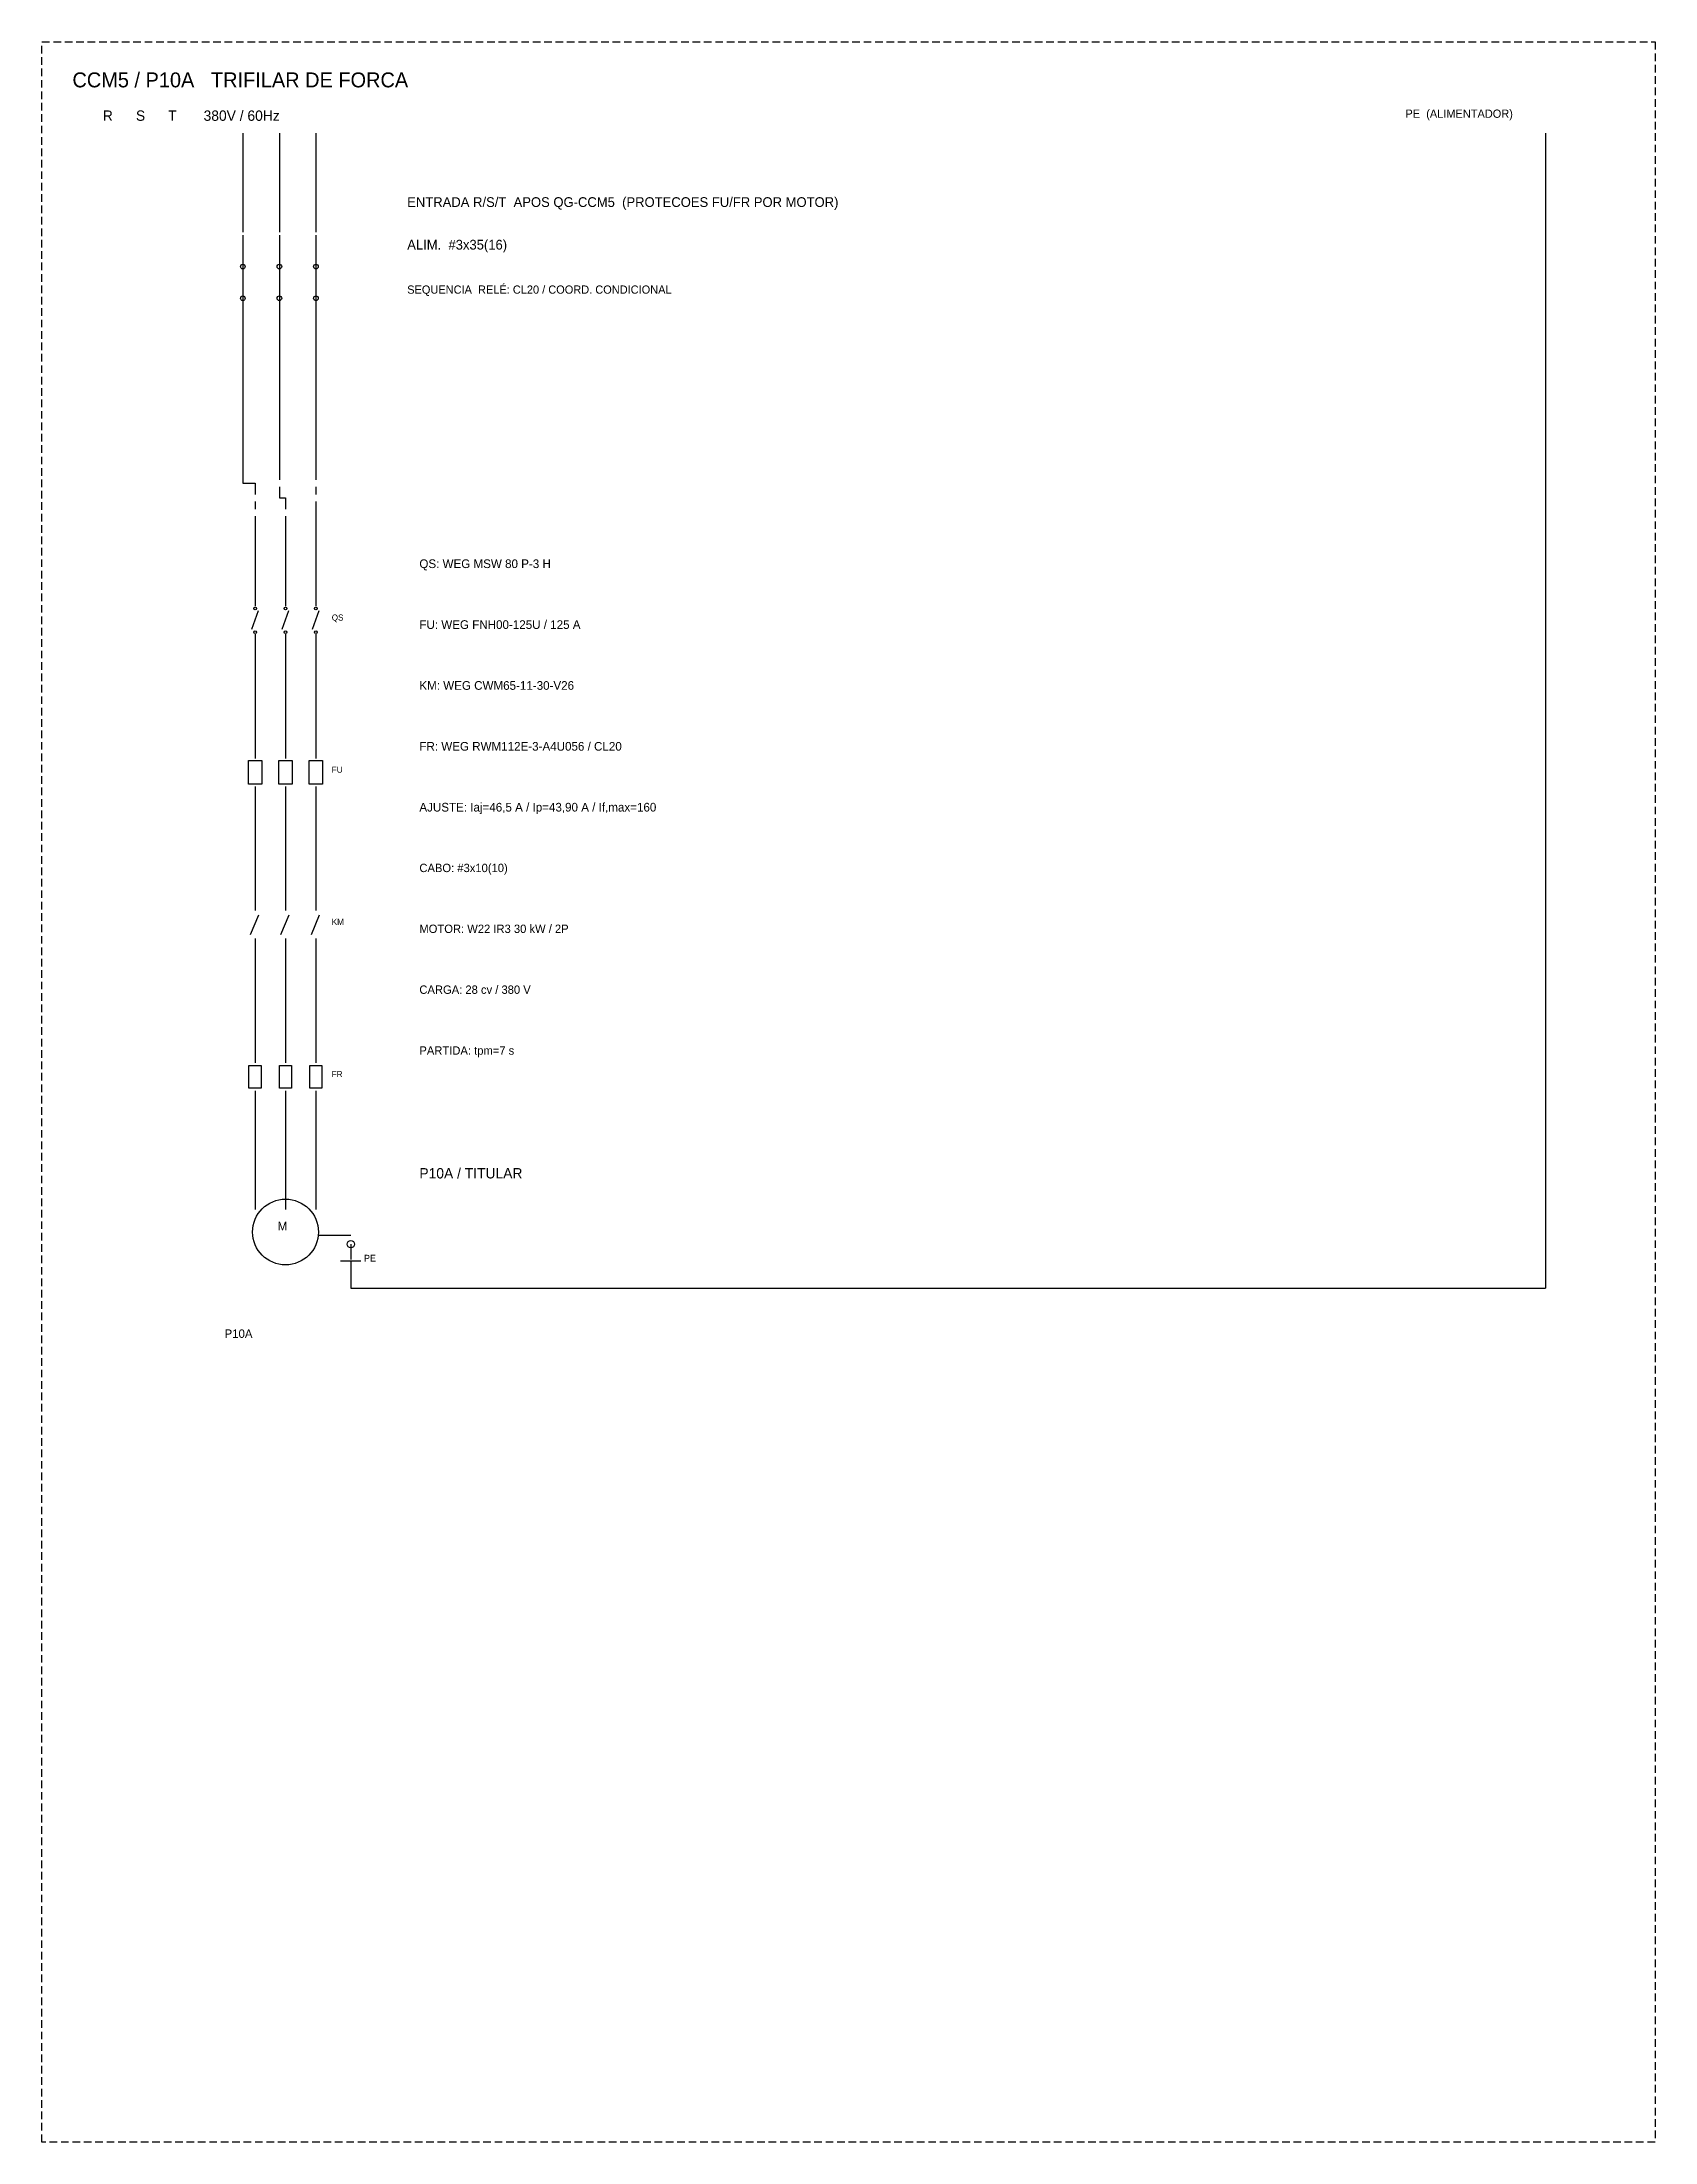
# Model space of a CAD drawing. Extents: x -646 to 641, y -554 to 322.
# Drawn here: x -98.1 to -45.1, y -325 to -256 of the extents above; entities that cross this region are included whole.
import ezdxf

# ---------------------------------------------------------------- set-up
doc = ezdxf.new("R2010")
doc.units = 0
doc.header["$MEASUREMENT"] = 0
doc.linetypes.add('HIDDEN', pattern=[0.375, 0.25, -0.125])
doc.layers.add('_ELT_UNIFILAR_PROC_TEXTO', color=1, linetype='Continuous')
doc.layers.add('ELET_TRIFILAR_TEXTO', color=4, linetype='Continuous')
doc.layers.add('ELET_TRIFILAR_DESENHO', color=5, linetype='Continuous', plot=False)

msp = doc.modelspace()

# ---------------------------------------------------------------- texts
at = {"layer": '_ELT_UNIFILAR_PROC_TEXTO', "attachment_point": 1}
for s, insert, char_height in [('P10A / TITULAR', (-85.7, -293), 0.34), ('P10A', (-92.1, -298.3), 0.28)]:
    msp.add_mtext(s, dxfattribs=dict(at, insert=insert, char_height=char_height))
at = {"layer": 'ELET_TRIFILAR_TEXTO', "attachment_point": 1}
for s, insert, char_height in [('CCM5 / P10A   TRIFILAR DE FORCA', (-97.1, -257), 0.49), ('R      S      T       380V / 60Hz', (-96.1, -258.25), 0.34), ('PE  (ALIMENTADOR)', (-53.3, -258.22), 0.27), ('ENTRADA R/S/T  APOS QG-CCM5  (PROTECOES FU/FR POR MOTOR)', (-86.1, -261.1), 0.32), ('ALIM.  #3x35(16)', (-86.1, -262.5), 0.32), ('SEQUENCIA  RELÉ: CL20 / COORD. CONDICIONAL', (-86.1, -264), 0.27), ('QS: WEG MSW 80 P-3 H', (-85.7, -273), 0.285), ('QS', (-88.58, -274.81), 0.2), ('FU: WEG FNH00-125U / 125 A', (-85.7, -275), 0.285), ('KM: WEG CWM65-11-30-V26', (-85.7, -277), 0.285), ('FR: WEG RWM112E-3-A4U056 / CL20', (-85.7, -279), 0.285), ('FU', (-88.58, -279.81), 0.2), ('AJUSTE: Iaj=46,5 A / Ip=43,90 A / If,max=160', (-85.7, -281), 0.285), ('CABO: #3x10(10)', (-85.7, -283), 0.275), ('KM', (-88.58, -284.81), 0.2), ('MOTOR: W22 IR3 30 kW / 2P', (-85.7, -285), 0.275), ('CARGA: 28 cv / 380 V', (-85.7, -287), 0.275), ('PARTIDA: tpm=7 s', (-85.7, -289), 0.275), ('FR', (-88.58, -289.81), 0.2), ('M', (-90.36, -294.76), 0.29), ('PE', (-87.52, -295.85), 0.22)]:
    msp.add_mtext(s, dxfattribs=dict(at, insert=insert, char_height=char_height))

# ---------------------------------------------------------------- linework, layer by layer
at = {"layer": 'ELET_TRIFILAR_DESENHO'}
for p, q in [((-91.5, -259), (-91.5, -262.25)), ((-90.3, -259), (-90.3, -262.25)), ((-89.1, -259), (-89.1, -262.25)), ((-48.7, -259), (-48.7, -296.95)), ((-91.5, -262.35), (-91.5, -263.29)), ((-90.3, -262.35), (-90.3, -263.29)), ((-89.1, -262.35), (-89.1, -263.29)), ((-91.5, -263.29), (-91.5, -264.51)), ((-90.3, -263.29), (-90.3, -264.51)), ((-89.1, -263.29), (-89.1, -264.51)), ((-91.5, -264.51), (-91.5, -265.45)), ((-90.3, -264.51), (-90.3, -265.45)), ((-89.1, -264.51), (-89.1, -265.45)), ((-91.5, -265.45), (-91.5, -270.5)), ((-90.3, -265.45), (-90.3, -270.385)), ((-89.1, -265.45), (-89.1, -270.385)), ((-91.5, -270.5), (-91.1, -270.5)), ((-91.1, -270.5), (-91.1, -270.865)), ((-91.1, -271.095), (-91.1, -271.345)), ((-90.3, -270.615), (-90.3, -270.98)), ((-90.3, -270.98), (-90.1, -270.98)), ((-90.1, -270.98), (-90.1, -271.345)), ((-89.1, -270.615), (-89.1, -270.865)), ((-89.1, -271.095), (-89.1, -271.46)), ((-91.1, -271.575), (-91.1, -272.4)), ((-90.1, -271.575), (-90.1, -272.4)), ((-89.1, -271.46), (-89.1, -271.46)), ((-89.1, -271.46), (-89.1, -272.4)), ((-91.1, -272.4), (-91.1, -273.68)), ((-90.1, -272.4), (-90.1, -273.68)), ((-89.1, -272.4), (-89.1, -273.68)), ((-91.1, -273.68), (-91.1, -274.54)), ((-90.1, -273.68), (-90.1, -274.54)), ((-89.1, -273.68), (-89.1, -274.54)), ((-91.21, -275.29), (-90.99, -274.68)), ((-90.21, -275.29), (-89.99, -274.68)), ((-89.21, -275.29), (-88.99, -274.68)), ((-91.1, -275.46), (-91.1, -276.32)), ((-90.1, -275.46), (-90.1, -276.32)), ((-89.1, -275.46), (-89.1, -276.32)), ((-91.1, -276.32), (-91.1, -278.68)), ((-90.1, -276.32), (-90.1, -278.68)), ((-89.1, -276.32), (-89.1, -278.68)), ((-91.1, -278.68), (-91.1, -279.54)), ((-90.1, -278.68), (-90.1, -279.54)), ((-89.1, -278.68), (-89.1, -279.54)), ((-91.1, -280.46), (-91.1, -281.32)), ((-90.1, -280.46), (-90.1, -281.32)), ((-89.1, -280.46), (-89.1, -281.32)), ((-91.1, -281.32), (-91.1, -283.68)), ((-90.1, -281.32), (-90.1, -283.68)), ((-89.1, -281.32), (-89.1, -283.68)), ((-91.1, -283.68), (-91.1, -284.54)), ((-90.1, -283.68), (-90.1, -284.54)), ((-89.1, -283.68), (-89.1, -284.54)), ((-91.25, -285.33), (-90.98, -284.68)), ((-90.25, -285.33), (-89.98, -284.68)), ((-89.25, -285.33), (-88.98, -284.68)), ((-91.1, -285.46), (-91.1, -286.32)), ((-90.1, -285.46), (-90.1, -286.32)), ((-89.1, -285.46), (-89.1, -286.32)), ((-91.1, -286.32), (-91.1, -288.68)), ((-90.1, -286.32), (-90.1, -288.68)), ((-89.1, -286.32), (-89.1, -288.68)), ((-91.1, -288.68), (-91.1, -289.54)), ((-90.1, -288.68), (-90.1, -289.54)), ((-89.1, -288.68), (-89.1, -289.54)), ((-91.1, -290.46), (-91.1, -291.32)), ((-90.1, -290.46), (-90.1, -291.32)), ((-89.1, -290.46), (-89.1, -291.32)), ((-91.1, -291.32), (-91.1, -293)), ((-90.1, -291.32), (-90.1, -293)), ((-89.1, -291.32), (-89.1, -293)), ((-91.1, -293), (-91.1, -294.36)), ((-90.1, -293), (-90.1, -294.36)), ((-89.1, -293), (-89.1, -294.36)), ((-89.02, -295.2), (-87.95, -295.2)), ((-87.95, -295.5), (-87.95, -296)), ((-88.29, -296.05), (-87.62, -296.05)), ((-87.95, -296.05), (-87.95, -296.95)), ((-87.95, -296.95), (-48.7, -296.95))]:
    msp.add_line(p, q, dxfattribs=at)
at = {"layer": 'ELET_TRIFILAR_DESENHO', "linetype": 'HIDDEN'}
msp.add_lwpolyline([(-98.1, -256), (-45.1, -256), (-45.1, -325), (-98.1, -325)], close=True, dxfattribs=at)
at = {"layer": 'ELET_TRIFILAR_DESENHO'}
for points in [[(-91.32, -279.61), (-90.88, -279.61), (-90.88, -280.39), (-91.32, -280.39)], [(-90.32, -279.61), (-89.88, -279.61), (-89.88, -280.39), (-90.32, -280.39)], [(-89.32, -279.61), (-88.88, -279.61), (-88.88, -280.39), (-89.32, -280.39)], [(-91.3, -289.63), (-90.9, -289.63), (-90.9, -290.37), (-91.3, -290.37)], [(-90.3, -289.63), (-89.9, -289.63), (-89.9, -290.37), (-90.3, -290.37)], [(-89.3, -289.63), (-88.9, -289.63), (-88.9, -290.37), (-89.3, -290.37)]]:
    msp.add_lwpolyline(points, close=True, dxfattribs=at)
for centre, radius in [((-91.5, -263.38), 0.075), ((-90.3, -263.38), 0.075), ((-89.1, -263.38), 0.075), ((-91.5, -264.42), 0.075), ((-90.3, -264.42), 0.075), ((-89.1, -264.42), 0.075), ((-91.1, -274.61), 0.045), ((-90.1, -274.61), 0.045), ((-89.1, -274.61), 0.045), ((-91.1, -275.39), 0.045), ((-90.1, -275.39), 0.045), ((-89.1, -275.39), 0.045), ((-90.1, -295.1), 1.08), ((-87.95, -295.5), 0.12)]:
    msp.add_circle(centre, radius, dxfattribs=at)

msp.set_redraw_order([(e.dxf.handle, doc.entitydb.next_handle()) for e in msp.query("TEXT MTEXT ATTDEF DIMENSION ARC_DIMENSION")])  # texts and dimensions are drawn at this point

doc.saveas('drawing.dxf')
